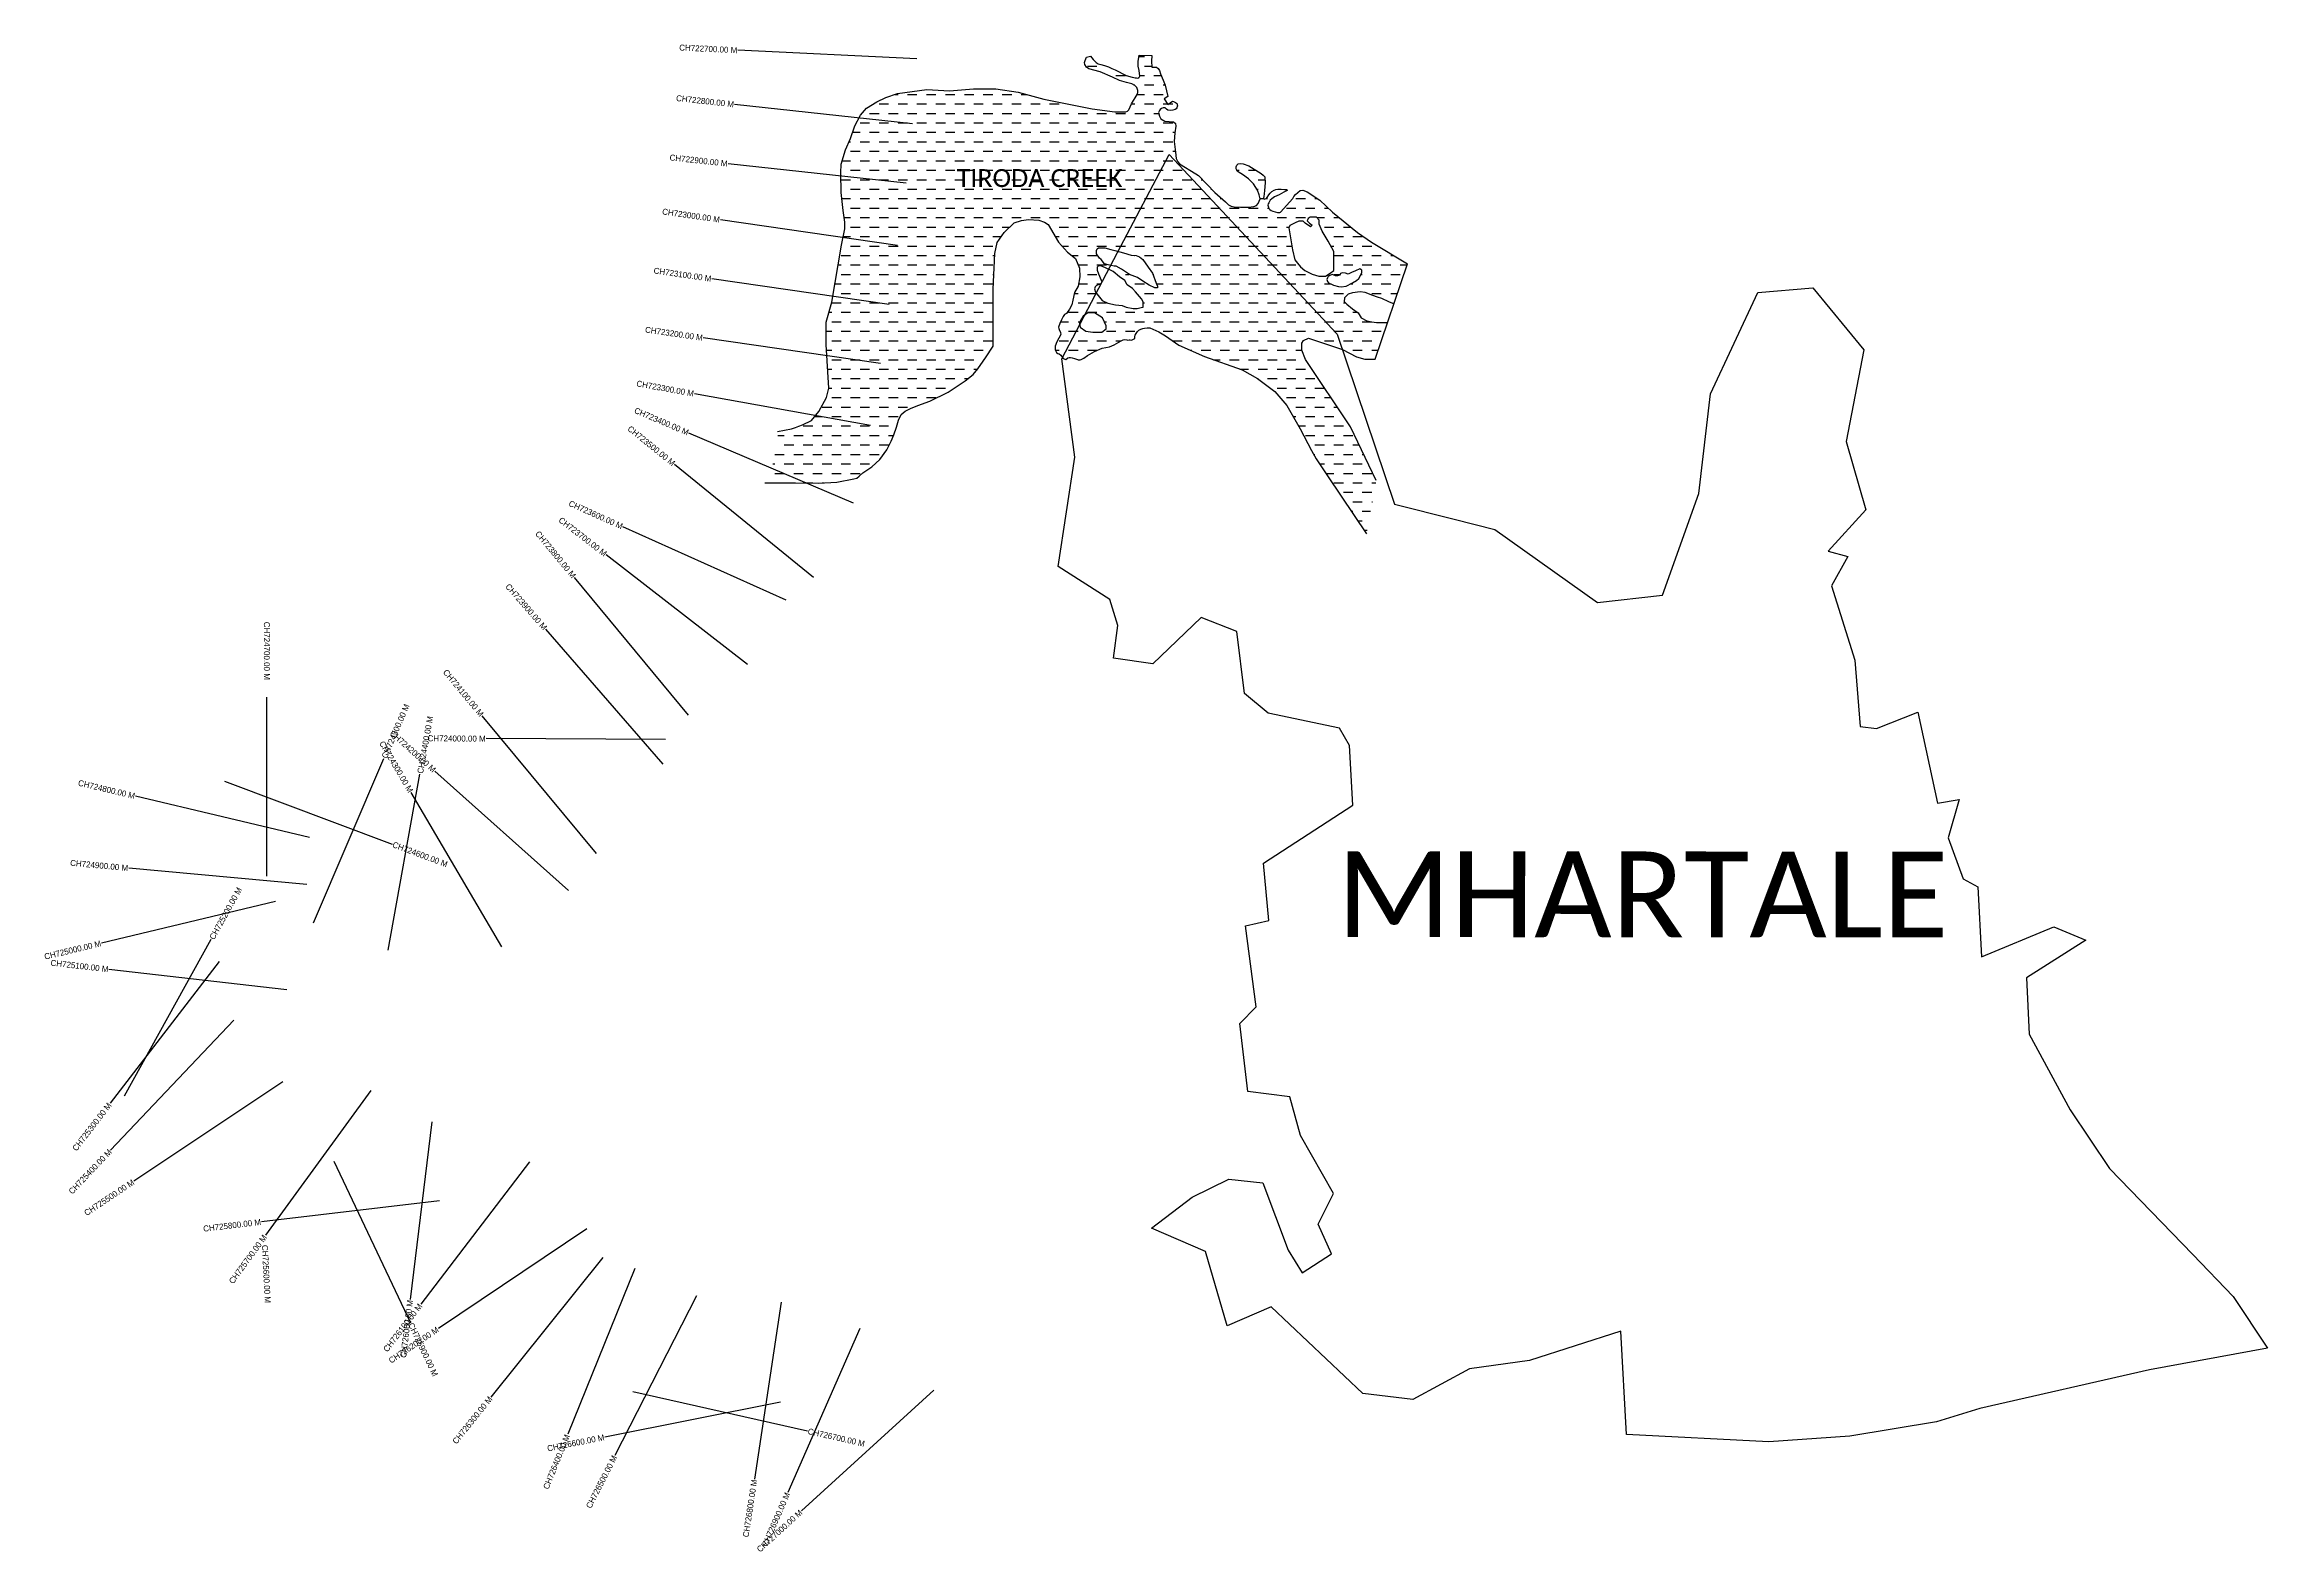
# Model space of a CAD drawing. Header units: metres. Extents: x 355535 to 359260, y 1740268 to 1742794.
import ezdxf
from ezdxf.enums import TextEntityAlignment as Align

# ---------------------------------------------------------------- set-up
doc = ezdxf.new("R2010")
doc.units = ezdxf.units.M
doc.header["$MEASUREMENT"] = 0
for name, color, linetype in [('CREEK', 132, 'Continuous'), ('CS', 134, 'Continuous'), ('CSMark', 6, 'Continuous'), ('village', 3, 'Continuous'), ('VILLAGE NAME', 250, 'Continuous')]:
    doc.layers.add(name, color=color, linetype=linetype)
doc.layers.add('CREEK TEXT', color=7, linetype='Continuous', true_color=0x000000)

msp = doc.modelspace()

# ---------------------------------------------------------------- hatches: boundary and pattern name
at = {"layer": 'CREEK'}
h = msp.add_hatch(dxfattribs=at)
h.set_pattern_fill('DASH', color=256, scale=5)
h.set_pattern_definition([(0, (0, 0), (15.875, 15.875), [15.875, -15.875])])
h.paths.add_polyline_path([(357514.1, 1742529.9), (357496.1, 1742545.6), (357468.6, 1742573.9), (357464.3, 1742577.1), (357436.7, 1742593.6), (357433.8, 1742596.9), (357431.3, 1742602.3), (357429.9, 1742613.1), (357428, 1742631.2), (357428.8, 1742645.6), (357431, 1742656.9), (357430.2, 1742661.1), (357426.8, 1742664), (357419.6, 1742664.7), (357412.2, 1742665.2), (357405.8, 1742669.2), (357403.1, 1742673.3), (357401.9, 1742679.5), (357403.1, 1742682.9), (357404.7, 1742684.7), (357406.7, 1742686.2), (357409.5, 1742687.2), (357411.2, 1742687.4), (357412.8, 1742687.2), (357414.2, 1742686.3), (357415.1, 1742685.4), (357417.5, 1742683.8), (357422.2, 1742683), (357425.9, 1742683.6), (357429.6, 1742684.5), (357431.1, 1742685.8), (357432.6, 1742687.7), (357433.3, 1742690.7), (357433.2, 1742692.3), (357432.9, 1742694), (357431.9, 1742695.1), (357430.3, 1742696.2), (357428.2, 1742697.5), (357427, 1742697.8), (357425.3, 1742698.5), (357417.1, 1742692.9), (357411.1, 1742702.6), (357417.3, 1742706.3), (357415, 1742716.2), (357412.8, 1742725.6), (357409.7, 1742733.9), (357405, 1742744.3), (357403.2, 1742750), (357401.4, 1742753.3), (357398.6, 1742755.7), (357390.5, 1742755.6), (357390.1, 1742765.4), (357390.4, 1742774.9), (357369.4, 1742775.8), (357367.8, 1742765), (357367.5, 1742763.1), (357367.5, 1742761.2), (357367.8, 1742757.1), (357369.2, 1742750.1), (357370.2, 1742740.5), (357369.7, 1742739.2), (357368.6, 1742738.3), (357367, 1742737.4), (357364.9, 1742737.6), (357362.8, 1742737.7), (357360.3, 1742738.2), (357357.8, 1742738.9), (357347.7, 1742741.9), (357329, 1742751), (357323.5, 1742753.6), (357318.1, 1742756.1), (357311.4, 1742758.4), (357305.2, 1742760.1), (357300.7, 1742761.4), (357297.5, 1742763.5), (357292.2, 1742768.7), (357287.8, 1742774), (357280.8, 1742772.6), (357278.7, 1742766.8), (357277.8, 1742763.5), (357278.3, 1742760), (357281.3, 1742755.6), (357284.7, 1742752.9), (357304.1, 1742747.9), (357324.7, 1742739.1), (357336.5, 1742733.4), (357348, 1742730.1), (357357.1, 1742727.9), (357362.2, 1742725), (357365.5, 1742721.3), (357366.9, 1742716.5), (357367, 1742713.2), (357365.7, 1742709.9), (357356.7, 1742694), (357352.1, 1742684.1), (357349.7, 1742681.8), (357346.7, 1742680.8), (357328.7, 1742680.8), (357290.8, 1742685.6), (357209.7, 1742701.9), (357166.7, 1742713.9), (357128.9, 1742719.3), (357092, 1742719.3), (357051.4, 1742715.7), (357013.7, 1742718.1), (356964.5, 1742711.3), (356945.1, 1742704.7), (356929.9, 1742697.7), (356912.4, 1742686.7), (356902.5, 1742675.1), (356893, 1742657.1), (356885.4, 1742635.8), (356877.2, 1742616.8), (356870.1, 1742592.8), (356869.4, 1742578.3), (356869.8, 1742545.6), (356873.2, 1742515.4), (356876.4, 1742495.7), (356876.4, 1742484.7), (356870.5, 1742457.4), (356854.2, 1742361.7), (356845, 1742328.4), (356845, 1742290.8), (356849.2, 1742217.4), (356845.7, 1742202), (356832.4, 1742178.6), (356820.1, 1742163.5), (356805, 1742156.3), (356799.2, 1742154.1), (356793.5, 1742151.9), (356786.7, 1742149.5), (356765.1, 1742145.4), (356755, 1742089), (356742, 1742058.8), (356793.7, 1742058.8), (356832.2, 1742058.5), (356862.6, 1742060.3), (356891.2, 1742065.5), (356896.4, 1742067), (356900.2, 1742070.2), (356906.5, 1742075.6), (356921.5, 1742086), (356934.8, 1742098.3), (356946.3, 1742114.3), (356953.6, 1742128.8), (356958.1, 1742139.5), (356962.8, 1742152.3), (356965.8, 1742163.8), (356970.5, 1742173.6), (356977.1, 1742179.2), (356986, 1742183.5), (356998.4, 1742188.4), (357018.3, 1742196.1), (357049.3, 1742210.7), (357077.9, 1742229.9), (357091, 1742240.5), (357098.8, 1742250.3), (357111.6, 1742268.4), (357124.8, 1742288.1), (357124.8, 1742383.6), (357127.5, 1742443.3), (357131.2, 1742461.5), (357143.3, 1742478.8), (357160, 1742495), (357172, 1742498.8), (357183.9, 1742500.1), (357201, 1742499.2), (357210.7, 1742495.9), (357216.9, 1742491.8), (357233.9, 1742462.3), (357249.2, 1742445.4), (357262.5, 1742435.1), (357269.2, 1742418.9), (357270, 1742404.1), (357267.1, 1742388.6), (357260.7, 1742377.9), (357257.9, 1742364.9), (357256.5, 1742357.2), (357252.7, 1742350), (357247.5, 1742343), (357244.4, 1742341.1), (357241.7, 1742337.8), (357239, 1742332.1), (357236.3, 1742325.8), (357234.4, 1742320), (357234.6, 1742317.5), (357235.2, 1742315.9), (357237.5, 1742310.7), (357238, 1742307.4), (357231.2, 1742295.5), (357228.4, 1742288.1), (357228.8, 1742282.1), (357229.6, 1742279.5), (357230.8, 1742277.4), (357233, 1742275.9), (357235.3, 1742275.2), (357238, 1742272.8), (357241.9, 1742267.2), (357246.3, 1742265.7), (357249.7, 1742268.3), (357251.8, 1742269.1), (357254.5, 1742269.1), (357257.3, 1742268.6), (357261, 1742267.6), (357264.5, 1742266.2), (357267.5, 1742265.3), (357270, 1742265.2), (357272.3, 1742265.9), (357276.6, 1742267.9), (357282.7, 1742272.3), (357294.6, 1742278.9), (357307.5, 1742284.9), (357319.8, 1742287.1), (357327.2, 1742290.1), (357339.3, 1742297.2), (357342.6, 1742298.7), (357345.4, 1742299.1), (357348.4, 1742298.7), (357350.4, 1742298.3), (357352.5, 1742298.4), (357354.3, 1742298.5), (357356.2, 1742297.9), (357362.3, 1742300.8), (357362.2, 1742302), (357362.2, 1742303.1), (357362, 1742304.5), (357362.4, 1742306.6), (357364.1, 1742309.3), (357366.3, 1742312.4), (357369, 1742314.7), (357372, 1742316.3), (357375.3, 1742317.6), (357378, 1742318.3), (357382.6, 1742319), (357387.2, 1742318.5), (357402, 1742312.2), (357413.4, 1742305.3), (357435.6, 1742289.8), (357478.9, 1742270.7), (357541.8, 1742248.2), (357567.8, 1742233.8), (357596.4, 1742211.9), (357616.5, 1742188.7), (357638.8, 1742149.6), (357658, 1742113.4), (357666.1, 1742099.5), (357686, 1742069.3), (357750.3, 1741973.8), (357766.4, 1742062.9), (357723.1, 1742153), (357648.2, 1742265.6), (357642.1, 1742281.2), (357642.1, 1742293.2), (357644.8, 1742297.3), (357652.9, 1742301.4), (357672.9, 1742294.8), (357710.2, 1742282.6), (357733.3, 1742269.9), (357747.2, 1742266.1), (357764.8, 1742266.1), (357785.6, 1742327.5), (357775.6, 1742327.5), (357766.8, 1742327.5), (357759.2, 1742329), (357751, 1742330.7), (357741.2, 1742335.6), (357736.1, 1742343.9), (357726.7, 1742350.4), (357717.4, 1742358.4), (357712.7, 1742363.1), (357713.5, 1742368.9), (357719.6, 1742375.3), (357726.6, 1742377.6), (357739.5, 1742379.2), (357747.9, 1742378.1), (357760.7, 1742373.1), (357768.7, 1742369.9), (357776, 1742368), (357787.7, 1742362.5), (357794.5, 1742359.4), (357796.2, 1742358.6), (357819, 1742425.8), (357758.5, 1742462.5), (357735, 1742478.6), (357693.1, 1742512.6), (357671.8, 1742532.6), (357650.9, 1742546.8), (357643.6, 1742549.7), (357638.8, 1742548.7), (357631, 1742542.4), (357628.7, 1742539.1), (357626.9, 1742535.4), (357606.2, 1742512.6), (357605, 1742512.2), (357603.8, 1742512.2), (357600.9, 1742512.3), (357597.2, 1742513.1), (357593, 1742514.2), (357590.6, 1742515.4), (357588, 1742517.1), (357586.7, 1742518.7), (357585.8, 1742521), (357584.8, 1742524.5), (357585.2, 1742526.5), (357586.3, 1742528.4), (357588.8, 1742532.5), (357591.4, 1742534.9), (357595.9, 1742538.1), (357603.9, 1742541.8), (357611.6, 1742546), (357617.1, 1742549.1), (357617.2, 1742549.9), (357616.7, 1742550.3), (357615.9, 1742550.4), (357613, 1742550.7), (357607.1, 1742551.3), (357601.4, 1742551.3), (357598.5, 1742550.6), (357595.6, 1742549.6), (357591.7, 1742547.2), (357588.7, 1742544.6), (357586.7, 1742541.8), (357583.6, 1742537.3), (357582.4, 1742535.6), (357580.5, 1742534.8), (357578.1, 1742534.5), (357577.6, 1742535.8), (357578.2, 1742538.7), (357578.8, 1742543.3), (357579, 1742549.1), (357580.2, 1742561.6), (357579.8, 1742571.8), (357577.2, 1742574.7), (357573.5, 1742577.5), (357553.2, 1742590), (357543.4, 1742593.8), (357539.5, 1742594.1), (357535.3, 1742593.6), (357532.9, 1742591.5), (357532, 1742588.7), (357531.9, 1742585.4), (357532.7, 1742583), (357533.7, 1742581.2), (357536.6, 1742579), (357542.5, 1742575.8), (357552.4, 1742568.5), (357560.9, 1742560.3), (357567.4, 1742549.6), (357570.6, 1742541.6), (357572, 1742534.8), (357568.8, 1742527.1), (357566, 1742523.7), (357561.6, 1742522.3), (357552.1, 1742520.7), (357539, 1742520.7), (357528.4, 1742521.8), (357523.5, 1742522.5), (357518.8, 1742524.7)])
h.paths.add_polyline_path([(357299.2, 1742451.1), (357301.3, 1742452.6), (357305.4, 1742452.6), (357311.9, 1742452.6), (357321.8, 1742450.3), (357328.6, 1742448.6), (357342.8, 1742444.5), (357356.1, 1742440.7), (357364.2, 1742439.7), (357369.9, 1742438), (357375.5, 1742433.5), (357384.5, 1742420.6), (357391.6, 1742410.4), (357398, 1742393.8), (357400.1, 1742388.4), (357400.1, 1742385.9), (357395.3, 1742385.9), (357386.1, 1742390.1), (357375.4, 1742397.1), (357366.5, 1742402.9), (357352.9, 1742408.1), (357339.9, 1742417.3), (357330.6, 1742422), (357327.2, 1742422), (357317.4, 1742424.5), (357311.1, 1742426.2), (357305.5, 1742433.5), (357302.9, 1742435.3), (357297.7, 1742442.8), (357297.7, 1742448.6)], flags=16)
h.paths.add_polyline_path([(357301.3, 1742422.8), (357305.3, 1742422.8), (357312.7, 1742419.2), (357325.5, 1742413), (357336.6, 1742404.4), (357345, 1742397.9), (357349.1, 1742390.8), (357357.9, 1742384.7), (357363.3, 1742378.9), (357373.4, 1742367.6), (357376.1, 1742362.3), (357376.1, 1742357.3), (357376.1, 1742353.3), (357372.9, 1742352.7), (357365.8, 1742351.3), (357359.2, 1742351.3), (357347.7, 1742353.5), (357340.8, 1742356.1), (357329.6, 1742357.1), (357316.8, 1742360.2), (357307.2, 1742364.7), (357296.2, 1742378.4), (357294.5, 1742384.2), (357295.7, 1742387.7), (357298, 1742389.7), (357302, 1742391.4), (357304.7, 1742392.6), (357305.8, 1742393.7), (357306.6, 1742395.8), (357305.4, 1742398.9), (357301.3, 1742409.4), (357299.1, 1742415.4), (357299.1, 1742420.6)], flags=16)
h.paths.add_polyline_path([(357283.4, 1742343.9), (357294.2, 1742343.9), (357307.6, 1742335.4), (357314.1, 1742322.1), (357314.1, 1742317), (357306.5, 1742311.4), (357291.4, 1742311.4), (357280.1, 1742313), (357270.3, 1742319.6), (357269.3, 1742326.7), (357270.9, 1742330.9), (357275.5, 1742338.3)], flags=16)
h.paths.add_polyline_path([(357620.3, 1742486.6), (357621.6, 1742490.3), (357630.4, 1742495), (357636.7, 1742497.4), (357643.8, 1742497.4), (357647.6, 1742494.1), (357656.3, 1742487.8), (357659, 1742490.8), (357654.8, 1742494.1), (357650.9, 1742498.3), (357652.6, 1742501.9), (357655.9, 1742504), (357659.2, 1742504.1), (357666.3, 1742504.1), (357671.1, 1742499.3), (357671.1, 1742492.6), (357675.8, 1742480.7), (357685.7, 1742463.9), (357695.6, 1742446.9), (357695.6, 1742426.9), (357695.6, 1742414.9), (357689.1, 1742410.6), (357681.5, 1742405.6), (357670.3, 1742405.6), (357659, 1742408.5), (357647.1, 1742414.8), (357639.4, 1742421.2), (357634.4, 1742427.1), (357629.9, 1742432.8), (357626.4, 1742449.4)], flags=16)
h.paths.add_polyline_path([(357683.8, 1742399.9), (357684.6, 1742402.5), (357685.8, 1742404.6), (357688.8, 1742406.5), (357692.5, 1742407.9), (357695.5, 1742407.3), (357698, 1742405.8), (357701.8, 1742405.8), (357705.5, 1742407.1), (357706.5, 1742409.9), (357709.4, 1742410.7), (357714.8, 1742410.1), (357719.2, 1742408.5), (357725.1, 1742411.3), (357731.8, 1742414.5), (357739.1, 1742417.9), (357742.2, 1742415.5), (357742.2, 1742411.2), (357737.5, 1742401.4), (357733.6, 1742398), (357726.6, 1742394.2), (357716.1, 1742388.6), (357708, 1742387.6), (357703, 1742388.1), (357695.1, 1742390.4), (357686.5, 1742394.4), (357684.6, 1742396.4)], flags=16)
h.paths.add_polyline_path([(357055.1, 1742534.2), (357350.7, 1742534.2), (357350.7, 1742606.9), (357055.1, 1742606.9)], flags=24)

# ---------------------------------------------------------------- linework, layer by layer
at = {"layer": 'CREEK', "flags": 128}
for points in [[(356763.5, 1742145.1), (356786.7, 1742149.5), (356793.5, 1742151.9), (356799.2, 1742154.1), (356805, 1742156.3), (356820.1, 1742163.5), (356832.4, 1742178.6), (356845.7, 1742202), (356849.2, 1742217.4), (356845, 1742290.8), (356845, 1742328.4), (356854.2, 1742361.7), (356870.5, 1742457.4), (356876.4, 1742484.7), (356876.4, 1742495.7), (356873.2, 1742515.4), (356869.8, 1742545.6), (356869.4, 1742578.3), (356870.1, 1742592.8), (356877.2, 1742616.8), (356885.4, 1742635.8), (356893, 1742657.1), (356902.5, 1742675.1), (356912.4, 1742686.7), (356929.9, 1742697.7), (356945.1, 1742704.7), (356964.5, 1742711.3), (357013.7, 1742718.1), (357051.4, 1742715.7), (357092, 1742719.3), (357128.9, 1742719.3), (357166.7, 1742713.9), (357209.7, 1742701.9), (357290.8, 1742685.6), (357328.7, 1742680.8), (357346.7, 1742680.8), (357349.7, 1742681.8), (357352.1, 1742684.1), (357356.7, 1742694), (357365.7, 1742709.9), (357367, 1742713.2), (357366.9, 1742716.5), (357365.5, 1742721.3), (357362.2, 1742725), (357357.1, 1742727.9), (357348, 1742730.1), (357336.5, 1742733.4), (357324.7, 1742739.1), (357304.1, 1742747.9), (357284.7, 1742752.9), (357281.3, 1742755.6), (357278.3, 1742760), (357277.8, 1742763.5), (357278.7, 1742766.8), (357280.8, 1742772.6), (357287.8, 1742774), (357292.2, 1742768.7), (357297.5, 1742763.5), (357300.7, 1742761.4), (357305.2, 1742760.1), (357311.4, 1742758.4), (357318.1, 1742756.1), (357323.5, 1742753.6), (357329, 1742751), (357347.7, 1742741.9), (357357.8, 1742738.9), (357360.3, 1742738.2), (357362.8, 1742737.7), (357364.9, 1742737.6), (357367, 1742737.4), (357368.6, 1742738.3), (357369.7, 1742739.2), (357370.2, 1742740.5), (357369.2, 1742750.1), (357367.8, 1742757.1), (357367.5, 1742761.2), (357367.5, 1742763.1), (357367.8, 1742765), (357369.4, 1742775.8), (357390.4, 1742774.9), (357390.1, 1742765.4), (357390.5, 1742755.6), (357398.6, 1742755.7), (357401.4, 1742753.3), (357403.2, 1742750), (357405, 1742744.3), (357409.7, 1742733.9), (357412.8, 1742725.6), (357415, 1742716.2), (357417.3, 1742706.3), (357411.1, 1742702.6), (357417.1, 1742692.9), (357425.3, 1742698.5), (357427, 1742697.8), (357428.2, 1742697.5), (357430.3, 1742696.2), (357431.9, 1742695.1), (357432.9, 1742694), (357433.2, 1742692.3), (357433.3, 1742690.7), (357432.6, 1742687.7), (357431.1, 1742685.8), (357429.6, 1742684.5), (357425.9, 1742683.6), (357422.2, 1742683), (357417.5, 1742683.8), (357415.1, 1742685.4), (357414.2, 1742686.3), (357412.8, 1742687.2), (357411.2, 1742687.4), (357409.5, 1742687.2), (357406.7, 1742686.2), (357404.7, 1742684.7), (357403.1, 1742682.9), (357401.9, 1742679.5), (357403.1, 1742673.3), (357405.8, 1742669.2), (357412.2, 1742665.2), (357419.6, 1742664.7), (357426.8, 1742664), (357430.2, 1742661.1), (357431, 1742656.9), (357428.8, 1742645.6), (357428, 1742631.2), (357429.9, 1742613.1), (357431.3, 1742602.3), (357433.8, 1742596.9), (357436.7, 1742593.6), (357464.3, 1742577.1), (357468.6, 1742573.9), (357496.1, 1742545.6), (357514.1, 1742529.9), (357518.8, 1742524.7), (357523.5, 1742522.5), (357528.4, 1742521.8), (357539, 1742520.7), (357552.1, 1742520.7), (357561.6, 1742522.3), (357566, 1742523.7), (357568.8, 1742527.1), (357572, 1742534.8), (357570.6, 1742541.6), (357567.4, 1742549.6), (357560.9, 1742560.3), (357552.4, 1742568.5), (357542.5, 1742575.8), (357536.6, 1742579), (357533.7, 1742581.2), (357532.7, 1742583), (357531.9, 1742585.4), (357532, 1742588.7), (357532.9, 1742591.5), (357535.3, 1742593.6), (357539.5, 1742594.1), (357543.4, 1742593.8), (357553.2, 1742590), (357573.5, 1742577.5), (357577.2, 1742574.7), (357579.8, 1742571.8), (357580.2, 1742561.6), (357579, 1742549.1), (357578.8, 1742543.3), (357578.2, 1742538.7), (357577.7, 1742536.3), (357577.7, 1742535.5), (357577.9, 1742535), (357578.7, 1742534.6), (357580.5, 1742534.8), (357582.4, 1742535.6), (357583.6, 1742537.3), (357586.7, 1742541.8), (357588.7, 1742544.6), (357591.7, 1742547.2), (357595.6, 1742549.6), (357598.5, 1742550.6), (357601.4, 1742551.3), (357607.1, 1742551.3), (357613, 1742550.7), (357615.9, 1742550.4), (357616.7, 1742550.3), (357617.2, 1742549.9), (357617.1, 1742549.1), (357611.6, 1742546), (357603.9, 1742541.8), (357595.9, 1742538.1), (357591.4, 1742534.9), (357588.8, 1742532.5), (357586.3, 1742528.4), (357585.2, 1742526.5), (357584.8, 1742524.5), (357585.8, 1742521), (357586.7, 1742518.7), (357588, 1742517.1), (357590.6, 1742515.4), (357593, 1742514.2), (357597.2, 1742513.1), (357600.9, 1742512.3), (357603.8, 1742512.2), (357605, 1742512.2), (357606.2, 1742512.6), (357626.9, 1742535.4), (357628.7, 1742539.1), (357631, 1742542.4), (357638.8, 1742548.7), (357643.6, 1742549.7), (357650.9, 1742546.8), (357671.8, 1742532.6), (357693.1, 1742512.6), (357735, 1742478.6), (357758.5, 1742462.5), (357819, 1742425.8)], [(356742, 1742058.8), (356793.7, 1742058.8), (356832.2, 1742058.5), (356862.6, 1742060.3), (356891.2, 1742065.5), (356896.4, 1742067), (356900.2, 1742070.2), (356906.5, 1742075.6), (356921.5, 1742086), (356934.8, 1742098.3), (356946.3, 1742114.3), (356953.6, 1742128.8), (356958.1, 1742139.5), (356962.8, 1742152.3), (356965.8, 1742163.8), (356970.5, 1742173.6), (356977.1, 1742179.2), (356986, 1742183.5), (356998.4, 1742188.4), (357018.3, 1742196.1), (357049.3, 1742210.7), (357077.9, 1742229.9), (357091, 1742240.5), (357098.8, 1742250.3), (357111.6, 1742268.4), (357124.8, 1742288.1), (357124.8, 1742383.6), (357127.5, 1742443.3), (357131.2, 1742461.5), (357143.3, 1742478.8), (357160, 1742495), (357172, 1742498.8), (357183.9, 1742500.1), (357201, 1742499.2), (357210.7, 1742495.9), (357216.9, 1742491.8), (357233.9, 1742462.3), (357249.2, 1742445.4), (357262.5, 1742435.1), (357269.2, 1742418.9), (357270, 1742404.1), (357267.1, 1742388.6), (357260.7, 1742377.9), (357257.9, 1742364.9), (357256.5, 1742357.2), (357252.7, 1742350), (357247.5, 1742343), (357244.4, 1742341.1), (357241.7, 1742337.8), (357239, 1742332.1), (357236.3, 1742325.8), (357234.4, 1742320), (357234.6, 1742317.5), (357235.2, 1742315.9), (357237.5, 1742310.7), (357238, 1742307.4), (357231.2, 1742295.5), (357228.4, 1742288.1), (357228.8, 1742282.1), (357229.6, 1742279.5), (357230.8, 1742277.4), (357233, 1742275.9), (357235.3, 1742275.2), (357238, 1742272.8), (357241.9, 1742267.2), (357246.3, 1742265.7), (357249.7, 1742268.3), (357251.8, 1742269.1), (357254.5, 1742269.1), (357257.3, 1742268.6), (357261, 1742267.6), (357264.5, 1742266.2), (357267.5, 1742265.3), (357270, 1742265.2), (357272.3, 1742265.9), (357276.6, 1742267.9), (357282.7, 1742272.3), (357294.6, 1742278.9), (357307.5, 1742284.9), (357319.8, 1742287.1), (357327.2, 1742290.1), (357339.3, 1742297.2), (357342.6, 1742298.7), (357345.4, 1742299.1), (357348.4, 1742298.7), (357350.4, 1742298.3), (357352.5, 1742298.4), (357354.3, 1742298.5), (357356.2, 1742297.9), (357362.3, 1742300.8), (357362.2, 1742302), (357362.2, 1742303.1), (357362, 1742304.5), (357362.4, 1742306.6), (357364.1, 1742309.3), (357366.3, 1742312.4), (357369, 1742314.7), (357372, 1742316.3), (357375.3, 1742317.6), (357378, 1742318.3), (357382.6, 1742319), (357387.2, 1742318.5), (357402, 1742312.2), (357413.4, 1742305.3), (357435.6, 1742289.8), (357478.9, 1742270.7), (357541.8, 1742248.2), (357567.8, 1742233.8), (357596.4, 1742211.9), (357616.5, 1742188.7), (357638.8, 1742149.6), (357658, 1742113.4), (357666.1, 1742099.5), (357686, 1742069.3), (357750.3, 1741973.8)], [(357766.4, 1742062.9), (357723.1, 1742153), (357648.2, 1742265.6), (357642.1, 1742281.2), (357642.1, 1742293.2), (357644.8, 1742297.3), (357652.9, 1742301.4), (357672.9, 1742294.8), (357710.2, 1742282.6), (357733.3, 1742269.9), (357747.2, 1742266.1), (357764.8, 1742266.1), (357819, 1742425.8)], [(357796.2, 1742358.6), (357794.5, 1742359.4), (357787.7, 1742362.5), (357776, 1742368), (357768.7, 1742369.9), (357760.7, 1742373.1), (357747.9, 1742378.1), (357739.5, 1742379.2), (357726.6, 1742377.6), (357719.6, 1742375.3), (357713.5, 1742368.9), (357712.7, 1742363.1), (357717.4, 1742358.4), (357726.7, 1742350.4), (357736.1, 1742343.9), (357741.2, 1742335.6), (357751, 1742330.7), (357759.2, 1742329), (357766.8, 1742327.5), (357775.6, 1742327.5), (357785.6, 1742327.5)]]:
    msp.add_lwpolyline(points, dxfattribs=at)
for points in [[(357620.3, 1742486.6), (357626.4, 1742449.4), (357629.9, 1742432.8), (357634.4, 1742427.1), (357639.4, 1742421.2), (357647.1, 1742414.8), (357659, 1742408.5), (357670.3, 1742405.6), (357681.5, 1742405.6), (357689.1, 1742410.6), (357695.6, 1742414.9), (357695.6, 1742426.9), (357695.6, 1742446.9), (357685.7, 1742463.9), (357675.8, 1742480.7), (357671.1, 1742492.6), (357671.1, 1742499.3), (357666.3, 1742504.1), (357659.2, 1742504.1), (357655.9, 1742504), (357652.6, 1742501.9), (357650.9, 1742498.3), (357654.8, 1742494.1), (357659, 1742490.8), (357656.3, 1742487.8), (357647.6, 1742494.1), (357643.8, 1742497.4), (357636.7, 1742497.4), (357630.4, 1742495), (357621.6, 1742490.3)], [(357296.2, 1742378.4), (357307.2, 1742364.7), (357316.8, 1742360.2), (357329.6, 1742357.1), (357340.8, 1742356.1), (357347.7, 1742353.5), (357359.2, 1742351.3), (357365.8, 1742351.3), (357372.9, 1742352.7), (357376.1, 1742353.3), (357376.1, 1742357.3), (357376.1, 1742362.3), (357373.4, 1742367.6), (357363.3, 1742378.9), (357357.9, 1742384.7), (357349.1, 1742390.8), (357345, 1742397.9), (357336.6, 1742404.4), (357325.5, 1742413), (357312.7, 1742419.2), (357305.3, 1742422.8), (357301.3, 1742422.8), (357299.1, 1742420.6), (357299.1, 1742415.4), (357301.3, 1742409.4), (357305.4, 1742398.9), (357306.6, 1742395.8), (357305.8, 1742393.7), (357304.7, 1742392.6), (357302, 1742391.4), (357298, 1742389.7), (357295.7, 1742387.7), (357294.5, 1742384.2)], [(357302.9, 1742435.3), (357297.7, 1742442.8), (357297.7, 1742448.6), (357299.2, 1742451.1), (357301.3, 1742452.6), (357305.4, 1742452.6), (357311.9, 1742452.6), (357321.8, 1742450.3), (357328.6, 1742448.6), (357342.8, 1742444.5), (357356.1, 1742440.7), (357364.2, 1742439.7), (357369.9, 1742438), (357375.5, 1742433.5), (357384.5, 1742420.6), (357391.6, 1742410.4), (357398, 1742393.8), (357400.1, 1742388.4), (357400.1, 1742385.9), (357395.3, 1742385.9), (357386.1, 1742390.1), (357375.4, 1742397.1), (357366.5, 1742402.9), (357352.9, 1742408.1), (357339.9, 1742417.3), (357330.6, 1742422), (357327.2, 1742422), (357317.4, 1742424.5), (357311.1, 1742426.2), (357305.5, 1742433.5)], [(357686.5, 1742394.4), (357695.1, 1742390.4), (357703, 1742388.1), (357708, 1742387.6), (357716.1, 1742388.6), (357726.6, 1742394.2), (357733.6, 1742398), (357737.5, 1742401.4), (357742.2, 1742411.2), (357742.2, 1742415.5), (357739.1, 1742417.9), (357731.8, 1742414.5), (357725.1, 1742411.3), (357719.2, 1742408.5), (357714.8, 1742410.1), (357709.4, 1742410.7), (357706.5, 1742409.9), (357705.5, 1742407.1), (357701.8, 1742405.8), (357698, 1742405.8), (357695.5, 1742407.3), (357692.5, 1742407.9), (357688.8, 1742406.5), (357685.8, 1742404.6), (357684.6, 1742402.5), (357683.8, 1742399.9), (357684.6, 1742396.4)], [(357270.3, 1742319.6), (357280.1, 1742313), (357291.4, 1742311.4), (357306.5, 1742311.4), (357314.1, 1742317), (357314.1, 1742322.1), (357307.6, 1742335.4), (357294.2, 1742343.9), (357283.4, 1742343.9), (357275.5, 1742338.3), (357270.9, 1742330.9), (357269.3, 1742326.7)]]:
    msp.add_lwpolyline(points, close=True, dxfattribs=at)
at = {"layer": 'CS'}
for p, q in [((356996.7, 1742769.3), (356697, 1742783.9)), ((356989.6, 1742660.5), (356691.4, 1742693.2)), ((356978.7, 1742561.1), (356680.5, 1742593.8)), ((356964.6, 1742456.9), (356667.7, 1742499.9)), ((356950.3, 1742357.9), (356653.4, 1742400.9)), ((356950.3, 1742357.9), (356653.4, 1742400.9)), ((356935.9, 1742258.9), (356639, 1742301.9)), ((356935.9, 1742258.9), (356639, 1742301.9)), ((356919.3, 1742155.1), (356624.1, 1742208.3)), ((356890.6, 1742024.8), (356614.7, 1742142.5)), ((356823.4, 1741900.4), (356590.5, 1742089.6)), ((356778, 1741862.5), (356504.2, 1741985.2)), ((356713.3, 1741754.3), (356476.3, 1741938.2)), ((356614.5, 1741669.4), (356423.2, 1741900.5)), ((356572, 1741587.4), (356375, 1741813.7)), ((355907.8, 1741399.6), (355907.8, 1741699.6)), ((355907.8, 1741399.6), (355907.8, 1741699.6)), ((356460.1, 1741437.6), (356268.7, 1741668.7)), ((356575.5, 1741628.7), (356275.5, 1741630.3)), ((355985.7, 1741321.4), (356103.8, 1741597.1)), ((356111.2, 1741275.6), (356164.2, 1741570.9)), ((356111.2, 1741275.6), (356164.2, 1741570.9)), ((356412.9, 1741375.8), (356189.4, 1741575.9)), ((356412.9, 1741375.8), (356189.4, 1741575.9)), ((355979.4, 1741464.6), (355687.5, 1741533.9)), ((355837.1, 1741559.1), (356117.9, 1741453.7)), ((356301.5, 1741281.5), (356149.7, 1741540.3)), ((355975, 1741385.8), (355676.3, 1741413.3)), ((355922.5, 1741357.5), (355630.8, 1741287.7)), ((355669.2, 1741031.6), (355814.7, 1741294)), ((355941.3, 1741209.3), (355643.3, 1741243.7)), ((355827.9, 1741256.9), (355645, 1741019.2)), ((355852.5, 1741158.3), (355645.9, 1740940.8)), ((355934.5, 1741055.3), (355684.9, 1740888.8)), ((356081.9, 1741040.5), (355905.3, 1740798)), ((356184.4, 1740988.3), (356148.1, 1740690.5)), ((356020, 1740922.5), (356148.4, 1740651.4)), ((356347.9, 1740920.9), (356165.6, 1740682.6)), ((356196.8, 1740855.8), (355898.9, 1740820.5)), ((356444.1, 1740809), (356195.1, 1740641.8)), ((356470.9, 1740761), (356283.2, 1740527)), ((356524.3, 1740742.6), (356411.8, 1740464.5)), ((356627.4, 1740696.3), (356491, 1740429.1)), ((356769.4, 1740686.1), (356724.6, 1740389.5)), ((356901.5, 1740641.9), (356780.8, 1740367.2)), ((356520.9, 1740536.5), (356813.5, 1740470.1)), ((357025, 1740538.4), (356803.4, 1740336)), ((356768.4, 1740518.2), (356474.1, 1740459.8))]:
    msp.add_line(p, q, dxfattribs=at)
at = {"layer": 'village', "color": 3, "true_color": 0x00ff00}
msp.add_polyline3d([(357897.3, 1741997.9, 0), (357965.3, 1741980.7, 0), (358137.4, 1741858.7, 0), (358246.2, 1741870.9, 0), (358307, 1742041.4, 0), (358326.8, 1742208.1, 0), (358405.7, 1742377.9, 0), (358497.7, 1742385.8, 0), (358583.2, 1742281.7, 0), (358553.8, 1742128.4, 0), (358586.6, 1742013.7, 0), (358523.8, 1741944.5, 0), (358556.4, 1741935.7, 0), (358529.1, 1741886.4, 0), (358568.6, 1741761.6, 0), (358577.1, 1741650.8, 0), (358604.9, 1741647.2, 0), (358674.1, 1741674.4, 0), (358707, 1741522.4, 0), (358743.2, 1741528.5, 0), (358724.6, 1741464, 0), (358749.9, 1741395.3, 0), (358774.3, 1741382, 0), (358780.3, 1741264.5, 0), (358901.6, 1741314.9, 0), (358955.6, 1741292.8, 0), (358856.1, 1741229.7, 0), (358860.6, 1741134.9, 0), (358929.1, 1741008.3, 0), (358995.2, 1740910.2, 0), (359134.6, 1740765.7, 0), (359202.4, 1740695.4, 0), (359259.8, 1740609.1, 0), (359061.8, 1740572.8, 0), (358777.6, 1740507.5, 0), (358704.9, 1740485.3, 0), (358559.8, 1740461.3, 0), (358424.3, 1740451.6, 0), (358185.7, 1740464, 0), (358176.4, 1740637.6, 0), (358023.4, 1740588.3, 0), (357922.7, 1740574.3, 0), (357827.8, 1740523, 0), (357743.9, 1740532.7, 0), (357590.7, 1740678, 0), (357516.7, 1740646.4, 0), (357480.3, 1740771, 0), (357389.8, 1740810, 0), (357458.2, 1740861.9, 0), (357519.7, 1740892.1, 0), (357576.6, 1740885.8, 0), (357618.9, 1740772.8, 0), (357642.2, 1740735.3, 0), (357691.7, 1740767.2, 0), (357669.3, 1740816.4, 0), (357695.1, 1740868, 0), (357639.5, 1740965.1, 0), (357621.9, 1741030.1, 0), (357551.3, 1741039, 0), (357537.8, 1741152.9, 0), (357565.5, 1741180.7, 0), (357547.4, 1741316.7, 0), (357586.8, 1741325.4, 0), (357577.8, 1741421.7, 0), (357727.3, 1741518.7, 0), (357721.9, 1741618.7, 0), (357705, 1741647.9, 0), (357585.3, 1741673.1, 0), (357546, 1741706.2, 0), (357532.9, 1741809.8, 0), (357473.2, 1741833.2, 0), (357392.1, 1741755.6, 0), (357326.2, 1741764.9, 0), (357333.8, 1741819.9, 0), (357319.9, 1741863.4, 0), (357233.6, 1741918.8, 0), (357261.5, 1742101.9, 0), (357239.5, 1742267, 0), (357333.2, 1742445.1, 0), (357419.7, 1742609.1, 0), (357700.8, 1742308.4, 0), (357796.9, 1742023.5, 0), (357897.3, 1741997.9, 0)], close=True, dxfattribs=at)

# ---------------------------------------------------------------- texts
at = {"layer": 'CREEK TEXT', "insert": (356908.6, 1742584.7), "char_height": 30, "attachment_point": 1}
msp.add_mtext_dynamic_manual_height_columns('\\pxqc;{\\fCalibri|b0|i0|c0|p34;TIRODA CREEK}', width=587.816, gutter_width=1, heights=[0], dxfattribs=at)
at = {"layer": 'CSMark'}
for s, rotation, p in [('CH722700.00 M', 357.2179, (356696, 1742783.9)), ('CH722800.00 M', 353.7515, (356690.4, 1742693.3)), ('CH722900.00 M', 353.7515, (356679.5, 1742593.9)), ('CH723000.00 M', 351.7575, (356666.7, 1742500)), ('CH723100.00 M', 351.7575, (356652.4, 1742401)), ('CH723100.00 M', 351.7575, (356652.4, 1742401)), ('CH723200.00 M', 351.7575, (356638, 1742302.1)), ('CH723300.00 M', 349.7697, (356623.1, 1742208.5)), ('CH723300.00 M', 349.7697, (356623.1, 1742208.5)), ('CH723400.00 M', 336.8878, (356613.8, 1742142.9)), ('CH723400.00 M', 336.8878, (356613.8, 1742142.9)), ('CH723500.00 M', 320.8986, (356589.8, 1742090.3)), ('CH723500.00 M', 320.8986, (356589.8, 1742090.3)), ('CH723600.00 M', 335.8597, (356503.3, 1741985.6)), ('CH723800.00 M', 309.5981, (356422.6, 1741901.3)), ('CH723700.00 M', 322.1833, (356475.5, 1741938.8)), ('CH723900.00 M', 311.0422, (356374.4, 1741814.4)), ('CH724100.00 M', 309.6306, (356268.1, 1741669.4)), ('CH724200.00 M', 318.1622, (356188.7, 1741576.5)), ('CH724300.00 M', 300.3999, (356149.2, 1741541.1)), ('CH724000.00 M', 359.7011, (356274.5, 1741630.3)), ('CH724800.00 M', 346.6526, (355686.6, 1741534.1)), ('CH724800.00 M', 346.6526, (355686.6, 1741534.1)), ('CH724900.00 M', 354.7376, (355675.3, 1741413.4)), ('CH725000.00 M', 13.4551, (355629.8, 1741287.4)), ('CH725100.00 M', 353.4163, (355642.3, 1741243.8)), ('CH725300.00 M', 52.417, (355644.4, 1741018.4)), ('CH725400.00 M', 46.4822, (355645.3, 1740940)), ('CH725400.00 M', 46.4822, (355645.3, 1740940)), ('CH725500.00 M', 33.7021, (355684.1, 1740888.2)), ('CH725500.00 M', 33.7021, (355684.1, 1740888.2)), ('CH725800.00 M', 6.76, (355897.9, 1740820.4)), ('CH725700.00 M', 53.9371, (355904.7, 1740797.2)), ('CH726100.00 M', 52.5743, (356165, 1740681.8)), ('CH726000.00 M', 83.0354, (356147.9, 1740689.5)), ('CH726200.00 M', 33.8806, (356194.2, 1740641.2)), ('CH726300.00 M', 51.2656, (356282.6, 1740526.2)), ('CH726400.00 M', 67.9685, (356411.4, 1740463.5)), ('CH726600.00 M', 11.2273, (356473.1, 1740459.6)), ('CH726500.00 M', 62.9666, (356490.6, 1740428.2)), ('CH726800.00 M', 81.4122, (356724.5, 1740388.5)), ('CH727000.00 M', 42.4101, (356802.7, 1740335.4)), ('CH726900.00 M', 66.2741, (356780.4, 1740366.3))]:
    msp.add_text(s, height=10, rotation=rotation, dxfattribs=at).set_placement(p, align=Align.MIDDLE_RIGHT)
for s, rotation, p in [('CH724700.00 M', 270, (355907.8, 1741826.2)), ('CH724500.00 M', 66.8123, (356104.2, 1741598.1)), ('CH724400.00 M', 79.8281, (356164.4, 1741571.9)), ('CH724600.00 M', 339.4329, (356118.9, 1741453.4)), ('CH724600.00 M', 339.4329, (356118.9, 1741453.4)), ('CH725200.00 M', 61.0045, (355815.2, 1741294.8)), ('CH725600.00 M', 272.9428, (355904.4, 1740781.8)), ('CH725600.00 M', 272.9428, (355904.4, 1740781.8)), ('CH725900.00 M', 295.3401, (356148.8, 1740650.5)), ('CH726700.00 M', 347.2166, (356814.4, 1740469.9))]:
    msp.add_text(s, height=10, rotation=rotation, dxfattribs=at).set_placement(p, align=Align.MIDDLE_LEFT)
at = {"layer": 'VILLAGE NAME', "insert": (357700.3, 1741441.4), "char_height": 143.7, "attachment_point": 1, "rotation": 359.9793}
msp.add_mtext_dynamic_manual_height_columns('{\\fCalibri|b0|i0|c0|p34;MHARTALE}', width=1418, gutter_width=718.5, heights=[0], dxfattribs=at)

doc.saveas('drawing.dxf')
